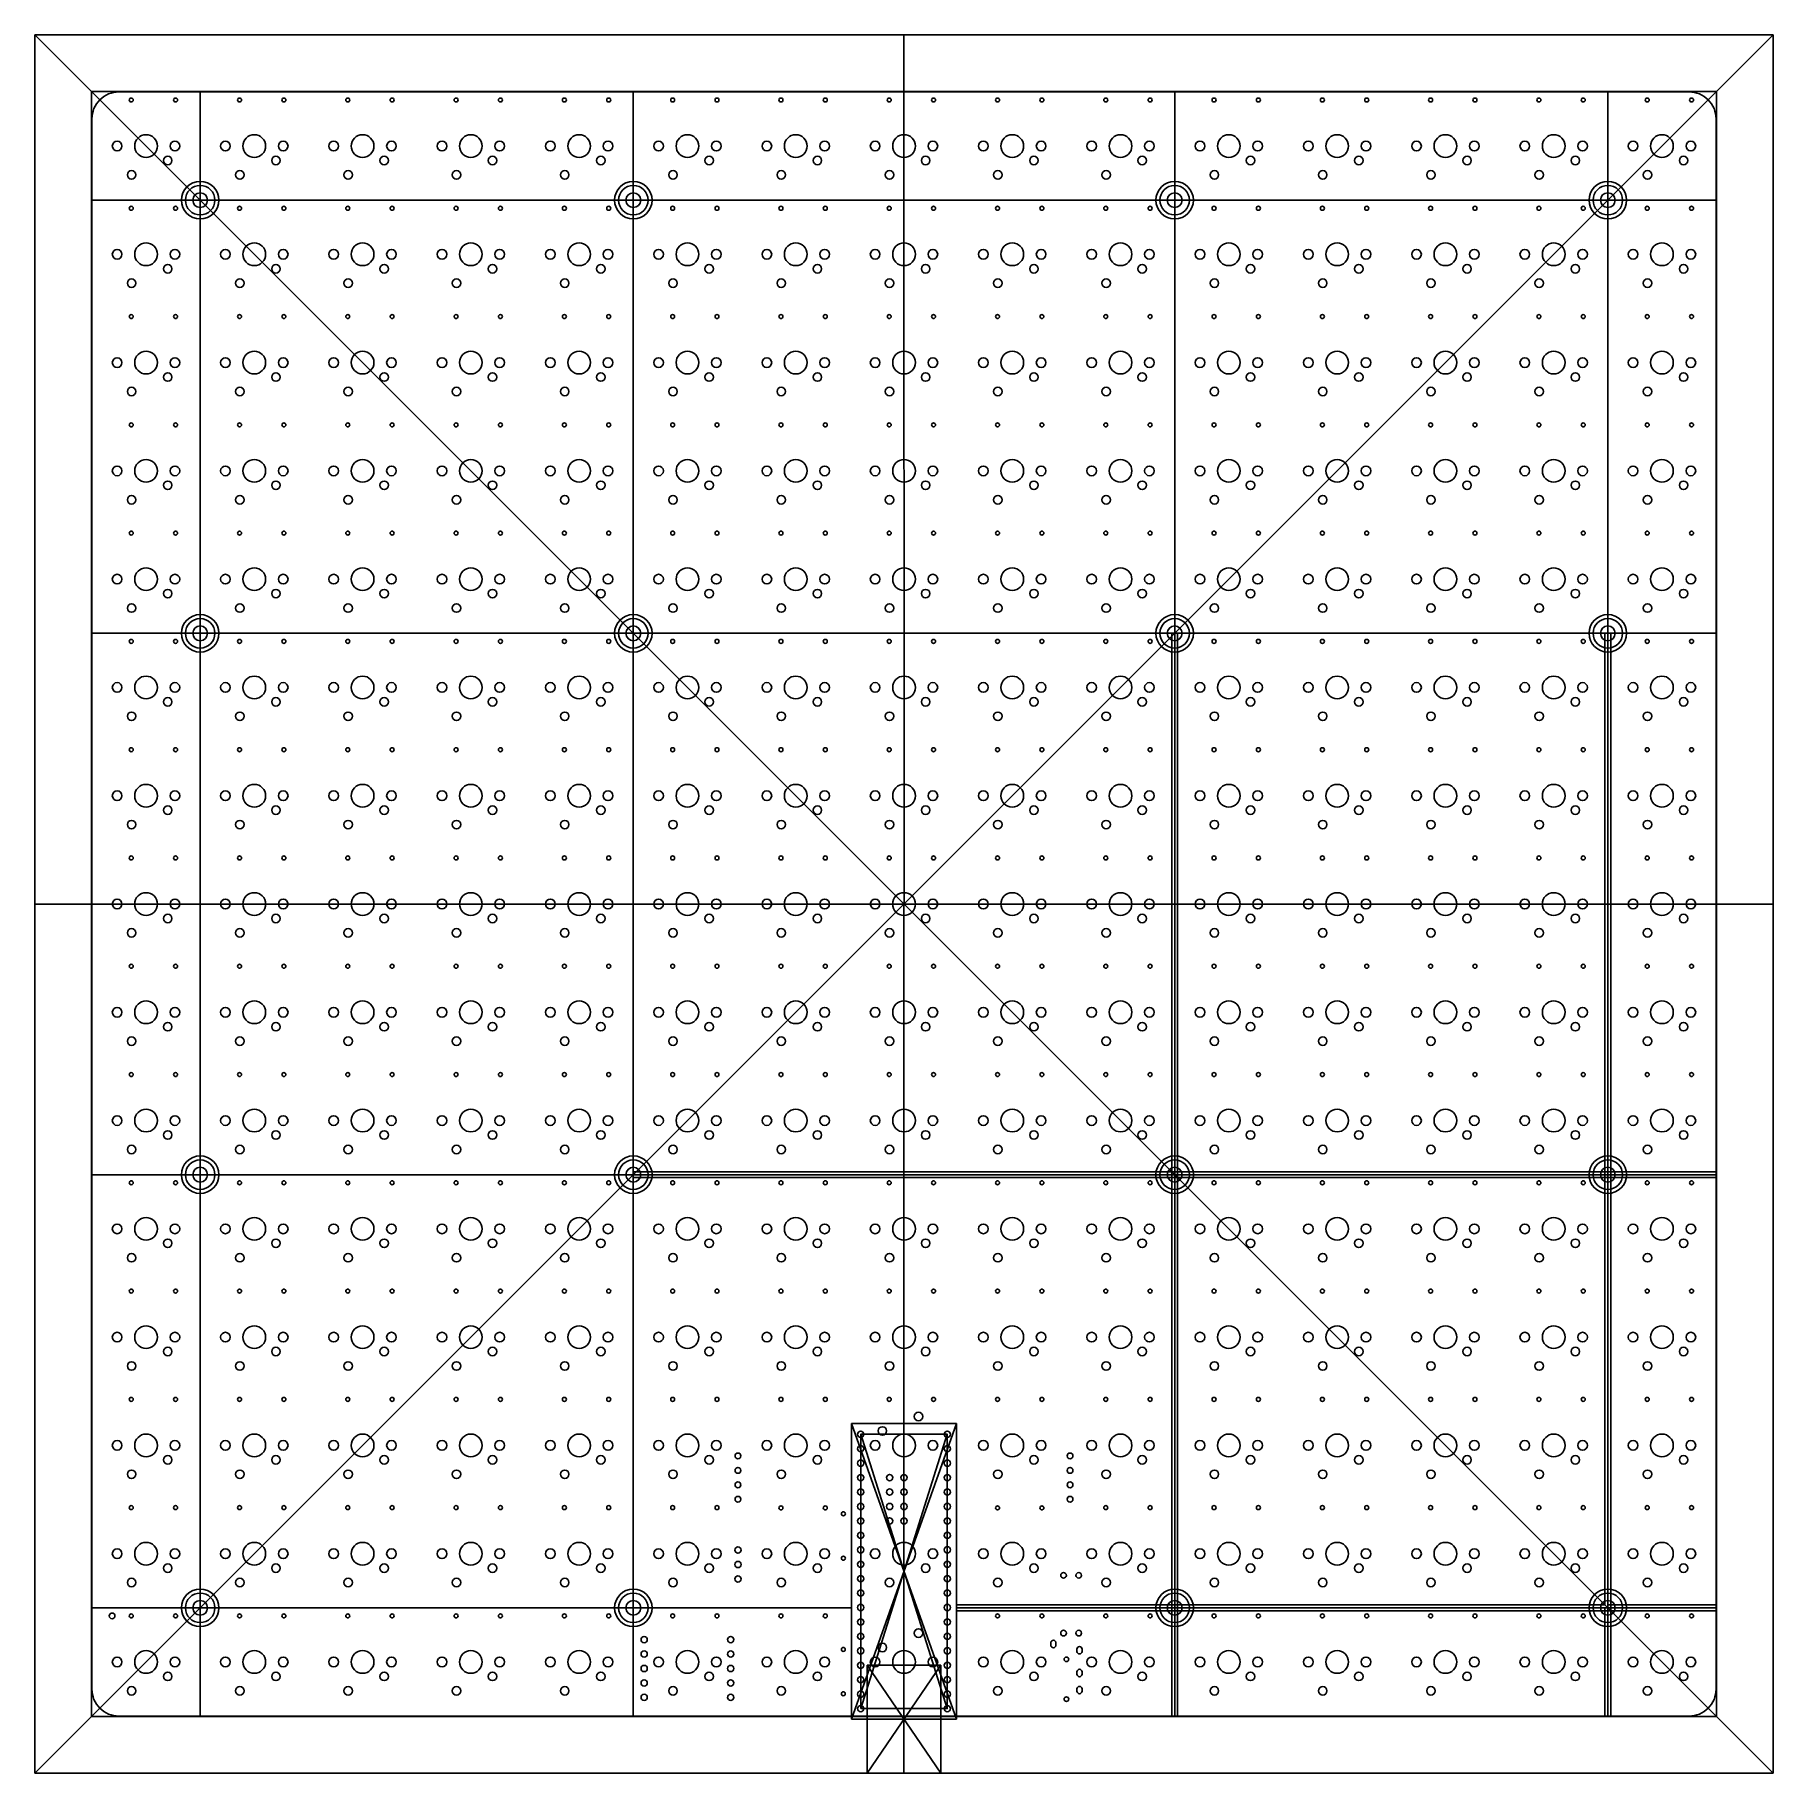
# Model space of a CAD drawing. Header units: millimetres. Extents: x -153 to 153, y -153 to 153.
import ezdxf

# ---------------------------------------------------------------- set-up
doc = ezdxf.new("R2010")
doc.units = ezdxf.units.MM
doc.layers.get('0').update_dxf_attribs({"linetype": 'CONTINUOUS'})

msp = doc.modelspace()

# ---------------------------------------------------------------- linework, layer by layer
for p, q in [((152.925, 152.925), (-152.925, 152.925)), ((-152.925, 152.925), (-152.925, -152.925)), ((-152.925, -152.925), (152.925, 152.925)), ((152.925, -152.925), (-152.925, 152.925)), ((0.000144, -0.000136), (0, 152.925)), ((152.925, -152.925), (152.925, 152.925)), ((-142.925, -142.925), (-142.925, 142.925)), ((-142.925, 142.925), (142.925, 142.925)), ((142.925, -142.925), (-142.925, 142.925)), ((-142.925, -142.925), (142.925, 142.925)), ((-123.825144, 123.825136), (-123.825144, 142.925)), ((-47.625144, 123.825136), (-47.625144, 142.925)), ((47.625136, 123.825144), (47.625136, 142.925)), ((123.825136, 123.825144), (123.825136, 142.925)), ((142.925, 142.925), (142.925, -142.925)), ((-123.825144, 123.825136), (-142.925, 123.825136)), ((-123.825144, 123.825136), (-47.625144, 123.825136)), ((-123.825144, 47.625136), (-123.825144, 123.825136)), ((-47.625144, 47.625136), (-47.625144, 123.825136)), ((-47.624856, 123.824864), (47.625136, 123.825144)), ((47.625136, 123.825144), (123.825136, 123.825144)), ((47.625136, 123.825144), (47.625136, 47.625144)), ((123.825136, 123.825144), (142.925, 123.825144)), ((123.825136, 123.825144), (123.825136, 47.625144)), ((-123.825144, 47.625136), (-142.925, 47.625136)), ((-123.825144, 47.625136), (-47.625144, 47.625136)), ((-123.824856, -47.625136), (-123.824856, 47.624864)), ((-47.624856, -47.625136), (-47.624856, 47.624864)), ((-47.624856, 47.624864), (47.625144, 47.624864)), ((47.125144, 47.624864), (47.125144, -47.625136)), ((47.625136, 47.625144), (123.825136, 47.625144)), ((47.625144, 47.624864), (47.625144, -47.625136)), ((48.125144, 47.624864), (48.125144, -47.625136)), ((123.325136, 47.625144), (123.325144, -48.125136)), ((123.825136, 47.625144), (142.925, 47.625144)), ((123.825136, 47.625144), (123.825144, -47.625136)), ((124.325136, 47.625144), (124.325144, -47.125136)), ((0, 0), (-152.925, 0)), ((0, 0), (0, -152.925)), ((0, 0), (152.925, 0)), ((-123.825136, -47.625144), (-142.925, -47.625144)), ((-123.825136, -123.825144), (-123.825136, -47.625144)), ((-47.625136, -47.625144), (-123.825136, -47.625144)), ((-47.625136, -123.825144), (-47.625136, -47.625144)), ((47.625144, -47.125136), (-47.624856, -47.125136)), ((47.625144, -47.625136), (-47.624856, -47.625136)), ((47.625144, -48.125136), (-47.624856, -48.125136)), ((47.125144, -47.625136), (47.125144, -123.825136)), ((124.325144, -47.125136), (47.625144, -47.125136)), ((123.825144, -47.625136), (47.625144, -47.625136)), ((47.625144, -47.625136), (47.625144, -123.825136)), ((123.325144, -48.125136), (47.625144, -48.125136)), ((48.125144, -47.625136), (48.125144, -123.825136)), ((123.325144, -48.125136), (123.325144, -123.325136)), ((123.325144, -48.125136), (142.925, -48.125136)), ((123.825144, -47.625136), (142.925, -47.625136)), ((123.825144, -47.625136), (123.825144, -123.825136)), ((124.325144, -47.125136), (124.325144, -124.325136)), ((124.325144, -47.125136), (142.925, -47.125136)), ((-9.249856, -143.425136), (-9.249856, -91.425136)), ((-9.249856, -91.425136), (9.250144, -91.425136)), ((9.250144, -143.425136), (-9.249856, -91.425136)), ((-9.249856, -143.425136), (9.250144, -91.425136)), ((9.250144, -91.425136), (9.250144, -143.425136)), ((7.620144, -141.555136), (-7.619856, -93.295136)), ((-7.619856, -141.555136), (7.620144, -93.295136)), ((-123.825136, -123.825144), (-142.925, -123.825144)), ((-123.825136, -123.825144), (-123.825136, -142.925)), ((-47.625136, -123.825144), (-123.825136, -123.825144)), ((-47.625136, -123.825144), (-47.625136, -142.925)), ((-47.624856, -123.825136), (-9.249856, -123.825136)), ((47.625144, -123.325136), (9.250144, -123.325136)), ((47.625144, -123.825136), (9.250144, -123.825136)), ((47.625144, -124.325136), (9.250144, -124.325136)), ((47.125144, -123.825136), (47.125144, -142.925)), ((123.325144, -123.325136), (47.625144, -123.325136)), ((47.625144, -123.825136), (47.625144, -142.925)), ((123.825144, -123.825136), (47.625144, -123.825136)), ((124.325144, -124.325136), (47.625144, -124.325136)), ((48.125144, -123.825136), (48.125144, -142.925)), ((123.325144, -123.825136), (123.325144, -142.925)), ((123.825144, -123.325136), (142.925, -123.325136)), ((123.825144, -123.825136), (123.825144, -142.925)), ((123.825144, -123.825136), (142.925, -123.825136)), ((124.325144, -124.325136), (124.325144, -142.925)), ((124.325144, -124.325136), (142.925, -124.325136)), ((-6.499856, -152.925), (-6.499856, -133.925272)), ((-6.499856, -133.925272), (6.500144, -133.925272)), ((6.500144, -152.925), (-6.499856, -133.925272)), ((-6.499856, -152.925), (6.500144, -133.925272)), ((6.500144, -133.925272), (6.500144, -152.925)), ((142.925, -142.925), (-142.925, -142.925)), ((9.250144, -143.425136), (-9.249856, -143.425136)), ((-6.499856, -152.925), (-6.499856, -143.425136)), ((-6.499856, -143.425136), (6.500144, -143.425136)), ((6.500144, -143.425136), (6.500144, -152.925)), ((-152.925, -152.925), (152.925, -152.925)), ((6.500144, -152.925), (-6.499856, -152.925)), ((6.500144, -152.925), (-6.499856, -152.925))]:
    msp.add_line(p, q)
for points in [[(-138.112616, -142.87512, -0.4142135624), (-142.87512, -138.112616), (-142.87512, 138.112616, -0.4142135624), (-138.112616, 142.87512), (138.112616, 142.87512, -0.4142135624), (142.87512, 138.112616), (142.87512, -138.112616, -0.4142135624), (138.112616, -142.87512)], [(25.825144, -129.990636, -1), (26.725144, -129.990636), (26.725144, -130.390636, -1), (25.825144, -130.390636)], [(31.325144, -131.490636, -1), (30.425144, -131.490636), (30.425144, -131.090636, -1), (31.325144, -131.090636)], [(31.325144, -135.490636), (31.325144, -135.090636, 1), (30.425144, -135.090636), (30.425144, -135.490636, 1)], [(30.425144, -138.090636), (30.425144, -138.490636, 1), (31.325144, -138.490636), (31.325144, -138.090636, 1)]]:
    msp.add_lwpolyline(points, format="xyb", close=True)
msp.add_lwpolyline([(-7.619856, -141.555136), (7.620144, -141.555136), (7.620144, -93.295136), (-7.619856, -93.295136)], close=True)
for centre, radius in [((-135.949856, 141.449864), 0.35), ((-128.149856, 141.449864), 0.35), ((-116.899856, 141.449864), 0.35), ((-109.099856, 141.449864), 0.35), ((-97.849856, 141.449864), 0.35), ((-90.049856, 141.449864), 0.35), ((-78.799856, 141.449864), 0.35), ((-70.999856, 141.449864), 0.35), ((-59.749856, 141.449864), 0.35), ((-51.949856, 141.449864), 0.35), ((-40.699856, 141.449864), 0.35), ((-32.899856, 141.449864), 0.35), ((-21.649856, 141.449864), 0.35), ((-13.849856, 141.449864), 0.35), ((-2.599856, 141.449864), 0.35), ((5.200144, 141.449864), 0.35), ((16.450144, 141.449864), 0.35), ((24.250144, 141.449864), 0.35), ((35.500144, 141.449864), 0.35), ((43.300144, 141.449864), 0.35), ((54.550144, 141.449864), 0.35), ((62.350144, 141.449864), 0.35), ((73.600144, 141.449864), 0.35), ((81.400144, 141.449864), 0.35), ((92.650144, 141.449864), 0.35), ((100.450144, 141.449864), 0.35), ((111.700144, 141.449864), 0.35), ((119.500144, 141.449864), 0.35), ((130.750144, 141.449864), 0.35), ((138.550144, 141.449864), 0.35), ((-133.349856, 133.349864), 1.9939), ((-114.299856, 133.349864), 1.9939), ((-95.249856, 133.349864), 1.9939), ((-76.199856, 133.349864), 1.9939), ((-57.149856, 133.349864), 1.9939), ((-38.099856, 133.349864), 1.9939), ((-19.049856, 133.349864), 1.9939), ((0.000144, 133.349864), 1.9939), ((19.050144, 133.349864), 1.9939), ((38.100144, 133.349864), 1.9939), ((57.150144, 133.349864), 1.9939), ((76.200144, 133.349864), 1.9939), ((95.250144, 133.349864), 1.9939), ((114.300144, 133.349864), 1.9939), ((133.350144, 133.349864), 1.9939), ((-138.429856, 133.349864), 0.8509), ((-129.539856, 130.809864), 0.7493), ((-128.269856, 133.349864), 0.8509), ((-119.379856, 133.349864), 0.8509), ((-110.489856, 130.809864), 0.7493), ((-109.219856, 133.349864), 0.8509), ((-100.329856, 133.349864), 0.8509), ((-91.439856, 130.809864), 0.7493), ((-90.169856, 133.349864), 0.8509), ((-81.279856, 133.349864), 0.8509), ((-72.389856, 130.809864), 0.7493), ((-71.119856, 133.349864), 0.8509), ((-62.229856, 133.349864), 0.8509), ((-53.339856, 130.809864), 0.7493), ((-52.069856, 133.349864), 0.8509), ((-43.179856, 133.349864), 0.8509), ((-34.289856, 130.809864), 0.7493), ((-33.019856, 133.349864), 0.8509), ((-24.129856, 133.349864), 0.8509), ((-15.239856, 130.809864), 0.7493), ((-13.969856, 133.349864), 0.8509), ((-5.079856, 133.349864), 0.8509), ((3.810144, 130.809864), 0.7493), ((5.080144, 133.349864), 0.8509), ((13.970144, 133.349864), 0.8509), ((22.860144, 130.809864), 0.7493), ((24.130144, 133.349864), 0.8509), ((33.020144, 133.349864), 0.8509), ((41.910144, 130.809864), 0.7493), ((43.180144, 133.349864), 0.8509), ((52.070144, 133.349864), 0.8509), ((60.960144, 130.809864), 0.7493), ((62.230144, 133.349864), 0.8509), ((71.120144, 133.349864), 0.8509), ((80.010144, 130.809864), 0.7493), ((81.280144, 133.349864), 0.8509), ((90.170144, 133.349864), 0.8509), ((99.060144, 130.809864), 0.7493), ((100.330144, 133.349864), 0.8509), ((109.220144, 133.349864), 0.8509), ((118.110144, 130.809864), 0.7493), ((119.380144, 133.349864), 0.8509), ((128.270144, 133.349864), 0.8509), ((137.160144, 130.809864), 0.7493), ((138.430144, 133.349864), 0.8509), ((-135.889856, 128.269864), 0.7493), ((-116.839856, 128.269864), 0.7493), ((-97.789856, 128.269864), 0.7493), ((-78.739856, 128.269864), 0.7493), ((-59.689856, 128.269864), 0.7493), ((-40.639856, 128.269864), 0.7493), ((-21.589856, 128.269864), 0.7493), ((-2.539856, 128.269864), 0.7493), ((16.510144, 128.269864), 0.7493), ((35.560144, 128.269864), 0.7493), ((54.610144, 128.269864), 0.7493), ((73.660144, 128.269864), 0.7493), ((92.710144, 128.269864), 0.7493), ((111.760144, 128.269864), 0.7493), ((130.810144, 128.269864), 0.7493), ((-123.824856, 123.824864), 3.3), ((-123.824856, 123.824864), 2.6), ((-47.624856, 123.824864), 3.3), ((-47.624856, 123.824864), 2.6), ((47.625144, 123.824864), 3.3), ((47.625144, 123.824864), 2.6), ((123.825144, 123.824864), 3.3), ((123.825144, 123.824864), 2.6), ((-135.949856, 122.399864), 0.35), ((-128.149856, 122.399864), 0.35), ((-123.824856, 123.824864), 1.3), ((-116.899856, 122.399864), 0.35), ((-109.099856, 122.399864), 0.35), ((-97.849856, 122.399864), 0.35), ((-90.049856, 122.399864), 0.35), ((-78.799856, 122.399864), 0.35), ((-70.999856, 122.399864), 0.35), ((-59.749856, 122.399864), 0.35), ((-51.949856, 122.399864), 0.35), ((-47.624856, 123.824864), 1.3), ((-40.699856, 122.399864), 0.35), ((-32.899856, 122.399864), 0.35), ((-21.649856, 122.399864), 0.35), ((-13.849856, 122.399864), 0.35), ((-2.599856, 122.399864), 0.35), ((5.200144, 122.399864), 0.35), ((16.450144, 122.399864), 0.35), ((24.250144, 122.399864), 0.35), ((35.500144, 122.399864), 0.35), ((43.300144, 122.399864), 0.35), ((47.625144, 123.824864), 1.3), ((54.550144, 122.399864), 0.35), ((62.350144, 122.399864), 0.35), ((73.600144, 122.399864), 0.35), ((81.400144, 122.399864), 0.35), ((92.650144, 122.399864), 0.35), ((100.450144, 122.399864), 0.35), ((111.700144, 122.399864), 0.35), ((119.500144, 122.399864), 0.35), ((123.825144, 123.824864), 1.3), ((130.750144, 122.399864), 0.35), ((138.550144, 122.399864), 0.35), ((-133.349856, 114.299864), 1.9939), ((-114.299856, 114.299864), 1.9939), ((-95.249856, 114.299864), 1.9939), ((-76.199856, 114.299864), 1.9939), ((-57.149856, 114.299864), 1.9939), ((-38.099856, 114.299864), 1.9939), ((-19.049856, 114.299864), 1.9939), ((0.000144, 114.299864), 1.9939), ((19.050144, 114.299864), 1.9939), ((38.100144, 114.299864), 1.9939), ((57.150144, 114.299864), 1.9939), ((76.200144, 114.299864), 1.9939), ((95.250144, 114.299864), 1.9939), ((114.300144, 114.299864), 1.9939), ((133.350144, 114.299864), 1.9939), ((-138.429856, 114.299864), 0.8509), ((-128.269856, 114.299864), 0.8509), ((-119.379856, 114.299864), 0.8509), ((-109.219856, 114.299864), 0.8509), ((-100.329856, 114.299864), 0.8509), ((-90.169856, 114.299864), 0.8509), ((-81.279856, 114.299864), 0.8509), ((-71.119856, 114.299864), 0.8509), ((-62.229856, 114.299864), 0.8509), ((-52.069856, 114.299864), 0.8509), ((-43.179856, 114.299864), 0.8509), ((-33.019856, 114.299864), 0.8509), ((-24.129856, 114.299864), 0.8509), ((-13.969856, 114.299864), 0.8509), ((-5.079856, 114.299864), 0.8509), ((5.080144, 114.299864), 0.8509), ((13.970144, 114.299864), 0.8509), ((24.130144, 114.299864), 0.8509), ((33.020144, 114.299864), 0.8509), ((43.180144, 114.299864), 0.8509), ((52.070144, 114.299864), 0.8509), ((62.230144, 114.299864), 0.8509), ((71.120144, 114.299864), 0.8509), ((81.280144, 114.299864), 0.8509), ((90.170144, 114.299864), 0.8509), ((100.330144, 114.299864), 0.8509), ((109.220144, 114.299864), 0.8509), ((119.380144, 114.299864), 0.8509), ((128.270144, 114.299864), 0.8509), ((138.430144, 114.299864), 0.8509), ((-129.539856, 111.759864), 0.7493), ((-110.489856, 111.759864), 0.7493), ((-91.439856, 111.759864), 0.7493), ((-72.389856, 111.759864), 0.7493), ((-53.339856, 111.759864), 0.7493), ((-34.289856, 111.759864), 0.7493), ((-15.239856, 111.759864), 0.7493), ((3.810144, 111.759864), 0.7493), ((22.860144, 111.759864), 0.7493), ((41.910144, 111.759864), 0.7493), ((60.960144, 111.759864), 0.7493), ((80.010144, 111.759864), 0.7493), ((99.060144, 111.759864), 0.7493), ((118.110144, 111.759864), 0.7493), ((137.160144, 111.759864), 0.7493), ((-135.889856, 109.219864), 0.7493), ((-116.839856, 109.219864), 0.7493), ((-97.789856, 109.219864), 0.7493), ((-78.739856, 109.219864), 0.7493), ((-59.689856, 109.219864), 0.7493), ((-40.639856, 109.219864), 0.7493), ((-21.589856, 109.219864), 0.7493), ((-2.539856, 109.219864), 0.7493), ((16.510144, 109.219864), 0.7493), ((35.560144, 109.219864), 0.7493), ((54.610144, 109.219864), 0.7493), ((73.660144, 109.219864), 0.7493), ((92.710144, 109.219864), 0.7493), ((111.760144, 109.219864), 0.7493), ((130.810144, 109.219864), 0.7493), ((-135.949856, 103.349864), 0.35), ((-128.149856, 103.349864), 0.35), ((-116.899856, 103.349864), 0.35), ((-109.099856, 103.349864), 0.35), ((-97.849856, 103.349864), 0.35), ((-90.049856, 103.349864), 0.35), ((-78.799856, 103.349864), 0.35), ((-70.999856, 103.349864), 0.35), ((-59.749856, 103.349864), 0.35), ((-51.949856, 103.349864), 0.35), ((-40.699856, 103.349864), 0.35), ((-32.899856, 103.349864), 0.35), ((-21.649856, 103.349864), 0.35), ((-13.849856, 103.349864), 0.35), ((-2.599856, 103.349864), 0.35), ((5.200144, 103.349864), 0.35), ((16.450144, 103.349864), 0.35), ((24.250144, 103.349864), 0.35), ((35.500144, 103.349864), 0.35), ((43.300144, 103.349864), 0.35), ((54.550144, 103.349864), 0.35), ((62.350144, 103.349864), 0.35), ((73.600144, 103.349864), 0.35), ((81.400144, 103.349864), 0.35), ((92.650144, 103.349864), 0.35), ((100.450144, 103.349864), 0.35), ((111.700144, 103.349864), 0.35), ((119.500144, 103.349864), 0.35), ((130.750144, 103.349864), 0.35), ((138.550144, 103.349864), 0.35), ((-138.429856, 95.249864), 0.8509), ((-133.349856, 95.249864), 1.9939), ((-128.269856, 95.249864), 0.8509), ((-119.379856, 95.249864), 0.8509), ((-114.299856, 95.249864), 1.9939), ((-109.219856, 95.249864), 0.8509), ((-100.329856, 95.249864), 0.8509), ((-95.249856, 95.249864), 1.9939), ((-90.169856, 95.249864), 0.8509), ((-81.279856, 95.249864), 0.8509), ((-76.199856, 95.249864), 1.9939), ((-71.119856, 95.249864), 0.8509), ((-62.229856, 95.249864), 0.8509), ((-57.149856, 95.249864), 1.9939), ((-52.069856, 95.249864), 0.8509), ((-43.179856, 95.249864), 0.8509), ((-38.099856, 95.249864), 1.9939), ((-33.019856, 95.249864), 0.8509), ((-24.129856, 95.249864), 0.8509), ((-19.049856, 95.249864), 1.9939), ((-13.969856, 95.249864), 0.8509), ((-5.079856, 95.249864), 0.8509), ((0.000144, 95.249864), 1.9939), ((5.080144, 95.249864), 0.8509), ((13.970144, 95.249864), 0.8509), ((19.050144, 95.249864), 1.9939), ((24.130144, 95.249864), 0.8509), ((33.020144, 95.249864), 0.8509), ((38.100144, 95.249864), 1.9939), ((43.180144, 95.249864), 0.8509), ((52.070144, 95.249864), 0.8509), ((57.150144, 95.249864), 1.9939), ((62.230144, 95.249864), 0.8509), ((71.120144, 95.249864), 0.8509), ((76.200144, 95.249864), 1.9939), ((81.280144, 95.249864), 0.8509), ((90.170144, 95.249864), 0.8509), ((95.250144, 95.249864), 1.9939), ((100.330144, 95.249864), 0.8509), ((109.220144, 95.249864), 0.8509), ((114.300144, 95.249864), 1.9939), ((119.380144, 95.249864), 0.8509), ((128.270144, 95.249864), 0.8509), ((133.350144, 95.249864), 1.9939), ((138.430144, 95.249864), 0.8509), ((-129.539856, 92.709864), 0.7493), ((-110.489856, 92.709864), 0.7493), ((-91.439856, 92.709864), 0.7493), ((-72.389856, 92.709864), 0.7493), ((-53.339856, 92.709864), 0.7493), ((-34.289856, 92.709864), 0.7493), ((-15.239856, 92.709864), 0.7493), ((3.810144, 92.709864), 0.7493), ((22.860144, 92.709864), 0.7493), ((41.910144, 92.709864), 0.7493), ((60.960144, 92.709864), 0.7493), ((80.010144, 92.709864), 0.7493), ((99.060144, 92.709864), 0.7493), ((118.110144, 92.709864), 0.7493), ((137.160144, 92.709864), 0.7493), ((-135.889856, 90.169864), 0.7493), ((-116.839856, 90.169864), 0.7493), ((-97.789856, 90.169864), 0.7493), ((-78.739856, 90.169864), 0.7493), ((-59.689856, 90.169864), 0.7493), ((-40.639856, 90.169864), 0.7493), ((-21.589856, 90.169864), 0.7493), ((-2.539856, 90.169864), 0.7493), ((16.510144, 90.169864), 0.7493), ((35.560144, 90.169864), 0.7493), ((54.610144, 90.169864), 0.7493), ((73.660144, 90.169864), 0.7493), ((92.710144, 90.169864), 0.7493), ((111.760144, 90.169864), 0.7493), ((130.810144, 90.169864), 0.7493), ((-135.949856, 84.299864), 0.35), ((-128.149856, 84.299864), 0.35), ((-116.899856, 84.299864), 0.35), ((-109.099856, 84.299864), 0.35), ((-97.849856, 84.299864), 0.35), ((-90.049856, 84.299864), 0.35), ((-78.799856, 84.299864), 0.35), ((-70.999856, 84.299864), 0.35), ((-59.749856, 84.299864), 0.35), ((-51.949856, 84.299864), 0.35), ((-40.699856, 84.299864), 0.35), ((-32.899856, 84.299864), 0.35), ((-21.649856, 84.299864), 0.35), ((-13.849856, 84.299864), 0.35), ((-2.599856, 84.299864), 0.35), ((5.200144, 84.299864), 0.35), ((16.450144, 84.299864), 0.35), ((24.250144, 84.299864), 0.35), ((35.500144, 84.299864), 0.35), ((43.300144, 84.299864), 0.35), ((54.550144, 84.299864), 0.35), ((62.350144, 84.299864), 0.35), ((73.600144, 84.299864), 0.35), ((81.400144, 84.299864), 0.35), ((92.650144, 84.299864), 0.35), ((100.450144, 84.299864), 0.35), ((111.700144, 84.299864), 0.35), ((119.500144, 84.299864), 0.35), ((130.750144, 84.299864), 0.35), ((138.550144, 84.299864), 0.35), ((-138.429856, 76.199864), 0.8509), ((-133.349856, 76.199864), 1.9939), ((-128.269856, 76.199864), 0.8509), ((-119.379856, 76.199864), 0.8509), ((-114.299856, 76.199864), 1.9939), ((-109.219856, 76.199864), 0.8509), ((-100.329856, 76.199864), 0.8509), ((-95.249856, 76.199864), 1.9939), ((-90.169856, 76.199864), 0.8509), ((-81.279856, 76.199864), 0.8509), ((-76.199856, 76.199864), 1.9939), ((-71.119856, 76.199864), 0.8509), ((-62.229856, 76.199864), 0.8509), ((-57.149856, 76.199864), 1.9939), ((-52.069856, 76.199864), 0.8509), ((-43.179856, 76.199864), 0.8509), ((-38.099856, 76.199864), 1.9939), ((-33.019856, 76.199864), 0.8509), ((-24.129856, 76.199864), 0.8509), ((-19.049856, 76.199864), 1.9939), ((-13.969856, 76.199864), 0.8509), ((-5.079856, 76.199864), 0.8509), ((0.000144, 76.199864), 1.9939), ((5.080144, 76.199864), 0.8509), ((13.970144, 76.199864), 0.8509), ((19.050144, 76.199864), 1.9939), ((24.130144, 76.199864), 0.8509), ((33.020144, 76.199864), 0.8509), ((38.100144, 76.199864), 1.9939), ((43.180144, 76.199864), 0.8509), ((52.070144, 76.199864), 0.8509), ((57.150144, 76.199864), 1.9939), ((62.230144, 76.199864), 0.8509), ((71.120144, 76.199864), 0.8509), ((76.200144, 76.199864), 1.9939), ((81.280144, 76.199864), 0.8509), ((90.170144, 76.199864), 0.8509), ((95.250144, 76.199864), 1.9939), ((100.330144, 76.199864), 0.8509), ((109.220144, 76.199864), 0.8509), ((114.300144, 76.199864), 1.9939), ((119.380144, 76.199864), 0.8509), ((128.270144, 76.199864), 0.8509), ((133.350144, 76.199864), 1.9939), ((138.430144, 76.199864), 0.8509), ((-129.539856, 73.659864), 0.7493), ((-110.489856, 73.659864), 0.7493), ((-91.439856, 73.659864), 0.7493), ((-72.389856, 73.659864), 0.7493), ((-53.339856, 73.659864), 0.7493), ((-34.289856, 73.659864), 0.7493), ((-15.239856, 73.659864), 0.7493), ((3.810144, 73.659864), 0.7493), ((22.860144, 73.659864), 0.7493), ((41.910144, 73.659864), 0.7493), ((60.960144, 73.659864), 0.7493), ((80.010144, 73.659864), 0.7493), ((99.060144, 73.659864), 0.7493), ((118.110144, 73.659864), 0.7493), ((137.160144, 73.659864), 0.7493), ((-135.889856, 71.119864), 0.7493), ((-116.839856, 71.119864), 0.7493), ((-97.789856, 71.119864), 0.7493), ((-78.739856, 71.119864), 0.7493), ((-59.689856, 71.119864), 0.7493), ((-40.639856, 71.119864), 0.7493), ((-21.589856, 71.119864), 0.7493), ((-2.539856, 71.119864), 0.7493), ((16.510144, 71.119864), 0.7493), ((35.560144, 71.119864), 0.7493), ((54.610144, 71.119864), 0.7493), ((73.660144, 71.119864), 0.7493), ((92.710144, 71.119864), 0.7493), ((111.760144, 71.119864), 0.7493), ((130.810144, 71.119864), 0.7493), ((-135.949856, 65.249864), 0.35), ((-128.149856, 65.249864), 0.35), ((-116.899856, 65.249864), 0.35), ((-109.099856, 65.249864), 0.35), ((-97.849856, 65.249864), 0.35), ((-90.049856, 65.249864), 0.35), ((-78.799856, 65.249864), 0.35), ((-70.999856, 65.249864), 0.35), ((-59.749856, 65.249864), 0.35), ((-51.949856, 65.249864), 0.35), ((-40.699856, 65.249864), 0.35), ((-32.899856, 65.249864), 0.35), ((-21.649856, 65.249864), 0.35), ((-13.849856, 65.249864), 0.35), ((-2.599856, 65.249864), 0.35), ((5.200144, 65.249864), 0.35), ((16.450144, 65.249864), 0.35), ((24.250144, 65.249864), 0.35), ((35.500144, 65.249864), 0.35), ((43.300144, 65.249864), 0.35), ((54.550144, 65.249864), 0.35), ((62.350144, 65.249864), 0.35), ((73.600144, 65.249864), 0.35), ((81.400144, 65.249864), 0.35), ((92.650144, 65.249864), 0.35), ((100.450144, 65.249864), 0.35), ((111.700144, 65.249864), 0.35), ((119.500144, 65.249864), 0.35), ((130.750144, 65.249864), 0.35), ((138.550144, 65.249864), 0.35), ((-133.349856, 57.149864), 1.9939), ((-114.299856, 57.149864), 1.9939), ((-95.249856, 57.149864), 1.9939), ((-76.199856, 57.149864), 1.9939), ((-57.149856, 57.149864), 1.9939), ((-38.099856, 57.149864), 1.9939), ((-19.049856, 57.149864), 1.9939), ((0.000144, 57.149864), 1.9939), ((19.050144, 57.149864), 1.9939), ((38.100144, 57.149864), 1.9939), ((57.150144, 57.149864), 1.9939), ((76.200144, 57.149864), 1.9939), ((95.250144, 57.149864), 1.9939), ((114.300144, 57.149864), 1.9939), ((133.350144, 57.149864), 1.9939), ((-138.429856, 57.149864), 0.8509), ((-129.539856, 54.609864), 0.7493), ((-128.269856, 57.149864), 0.8509), ((-119.379856, 57.149864), 0.8509), ((-110.489856, 54.609864), 0.7493), ((-109.219856, 57.149864), 0.8509), ((-100.329856, 57.149864), 0.8509), ((-91.439856, 54.609864), 0.7493), ((-90.169856, 57.149864), 0.8509), ((-81.279856, 57.149864), 0.8509), ((-72.389856, 54.609864), 0.7493), ((-71.119856, 57.149864), 0.8509), ((-62.229856, 57.149864), 0.8509), ((-53.339856, 54.609864), 0.7493), ((-52.069856, 57.149864), 0.8509), ((-43.179856, 57.149864), 0.8509), ((-34.289856, 54.609864), 0.7493), ((-33.019856, 57.149864), 0.8509), ((-24.129856, 57.149864), 0.8509), ((-15.239856, 54.609864), 0.7493), ((-13.969856, 57.149864), 0.8509), ((-5.079856, 57.149864), 0.8509), ((3.810144, 54.609864), 0.7493), ((5.080144, 57.149864), 0.8509), ((13.970144, 57.149864), 0.8509), ((22.860144, 54.609864), 0.7493), ((24.130144, 57.149864), 0.8509), ((33.020144, 57.149864), 0.8509), ((41.910144, 54.609864), 0.7493), ((43.180144, 57.149864), 0.8509), ((52.070144, 57.149864), 0.8509), ((60.960144, 54.609864), 0.7493), ((62.230144, 57.149864), 0.8509), ((71.120144, 57.149864), 0.8509), ((80.010144, 54.609864), 0.7493), ((81.280144, 57.149864), 0.8509), ((90.170144, 57.149864), 0.8509), ((99.060144, 54.609864), 0.7493), ((100.330144, 57.149864), 0.8509), ((109.220144, 57.149864), 0.8509), ((118.110144, 54.609864), 0.7493), ((119.380144, 57.149864), 0.8509), ((128.270144, 57.149864), 0.8509), ((137.160144, 54.609864), 0.7493), ((138.430144, 57.149864), 0.8509), ((-135.889856, 52.069864), 0.7493), ((-116.839856, 52.069864), 0.7493), ((-97.789856, 52.069864), 0.7493), ((-78.739856, 52.069864), 0.7493), ((-59.689856, 52.069864), 0.7493), ((-40.639856, 52.069864), 0.7493), ((-21.589856, 52.069864), 0.7493), ((-2.539856, 52.069864), 0.7493), ((16.510144, 52.069864), 0.7493), ((35.560144, 52.069864), 0.7493), ((54.610144, 52.069864), 0.7493), ((73.660144, 52.069864), 0.7493), ((92.710144, 52.069864), 0.7493), ((111.760144, 52.069864), 0.7493), ((130.810144, 52.069864), 0.7493), ((-123.824856, 47.624864), 3.3), ((-123.824856, 47.624864), 2.6), ((-47.624856, 47.624864), 3.3), ((-47.624856, 47.624864), 2.6), ((47.625144, 47.624864), 3.3), ((47.625144, 47.624864), 2.6), ((123.825144, 47.624864), 3.3), ((123.825144, 47.624864), 2.6), ((-135.949856, 46.199864), 0.35), ((-128.149856, 46.199864), 0.35), ((-123.824856, 47.624864), 1.3), ((-116.899856, 46.199864), 0.35), ((-109.099856, 46.199864), 0.35), ((-97.849856, 46.199864), 0.35), ((-90.049856, 46.199864), 0.35), ((-78.799856, 46.199864), 0.35), ((-70.999856, 46.199864), 0.35), ((-59.749856, 46.199864), 0.35), ((-51.949856, 46.199864), 0.35), ((-47.624856, 47.624864), 1.3), ((-40.699856, 46.199864), 0.35), ((-32.899856, 46.199864), 0.35), ((-21.649856, 46.199864), 0.35), ((-13.849856, 46.199864), 0.35), ((-2.599856, 46.199864), 0.35), ((5.200144, 46.199864), 0.35), ((16.450144, 46.199864), 0.35), ((24.250144, 46.199864), 0.35), ((35.500144, 46.199864), 0.35), ((43.300144, 46.199864), 0.35), ((47.625144, 47.624864), 1.3), ((54.550144, 46.199864), 0.35), ((62.350144, 46.199864), 0.35), ((73.600144, 46.199864), 0.35), ((81.400144, 46.199864), 0.35), ((92.650144, 46.199864), 0.35), ((100.450144, 46.199864), 0.35), ((111.700144, 46.199864), 0.35), ((119.500144, 46.199864), 0.35), ((123.825144, 47.624864), 1.3), ((130.750144, 46.199864), 0.35), ((138.550144, 46.199864), 0.35), ((-133.349856, 38.099864), 1.9939), ((-114.299856, 38.099864), 1.9939), ((-95.249856, 38.099864), 1.9939), ((-76.199856, 38.099864), 1.9939), ((-57.149856, 38.099864), 1.9939), ((-38.099856, 38.099864), 1.9939), ((-19.049856, 38.099864), 1.9939), ((0.000144, 38.099864), 1.9939), ((19.050144, 38.099864), 1.9939), ((38.100144, 38.099864), 1.9939), ((57.150144, 38.099864), 1.9939), ((76.200144, 38.099864), 1.9939), ((95.250144, 38.099864), 1.9939), ((114.300144, 38.099864), 1.9939), ((133.350144, 38.099864), 1.9939), ((-138.429856, 38.099864), 0.8509), ((-128.269856, 38.099864), 0.8509), ((-119.379856, 38.099864), 0.8509), ((-109.219856, 38.099864), 0.8509), ((-100.329856, 38.099864), 0.8509), ((-90.169856, 38.099864), 0.8509), ((-81.279856, 38.099864), 0.8509), ((-71.119856, 38.099864), 0.8509), ((-62.229856, 38.099864), 0.8509), ((-52.069856, 38.099864), 0.8509), ((-43.179856, 38.099864), 0.8509), ((-33.019856, 38.099864), 0.8509), ((-24.129856, 38.099864), 0.8509), ((-13.969856, 38.099864), 0.8509), ((-5.079856, 38.099864), 0.8509), ((5.080144, 38.099864), 0.8509), ((13.970144, 38.099864), 0.8509), ((24.130144, 38.099864), 0.8509), ((33.020144, 38.099864), 0.8509), ((43.180144, 38.099864), 0.8509), ((52.070144, 38.099864), 0.8509), ((62.230144, 38.099864), 0.8509), ((71.120144, 38.099864), 0.8509), ((81.280144, 38.099864), 0.8509), ((90.170144, 38.099864), 0.8509), ((100.330144, 38.099864), 0.8509), ((109.220144, 38.099864), 0.8509), ((119.380144, 38.099864), 0.8509), ((128.270144, 38.099864), 0.8509), ((138.430144, 38.099864), 0.8509), ((-135.889856, 33.019864), 0.7493), ((-129.539856, 35.559864), 0.7493), ((-116.839856, 33.019864), 0.7493), ((-110.489856, 35.559864), 0.7493), ((-97.789856, 33.019864), 0.7493), ((-91.439856, 35.559864), 0.7493), ((-78.739856, 33.019864), 0.7493), ((-72.389856, 35.559864), 0.7493), ((-59.689856, 33.019864), 0.7493), ((-53.339856, 35.559864), 0.7493), ((-40.639856, 33.019864), 0.7493), ((-34.289856, 35.559864), 0.7493), ((-21.589856, 33.019864), 0.7493), ((-15.239856, 35.559864), 0.7493), ((-2.539856, 33.019864), 0.7493), ((3.810144, 35.559864), 0.7493), ((16.510144, 33.019864), 0.7493), ((22.860144, 35.559864), 0.7493), ((35.560144, 33.019864), 0.7493), ((41.910144, 35.559864), 0.7493), ((54.610144, 33.019864), 0.7493), ((60.960144, 35.559864), 0.7493), ((73.660144, 33.019864), 0.7493), ((80.010144, 35.559864), 0.7493), ((92.710144, 33.019864), 0.7493), ((99.060144, 35.559864), 0.7493), ((111.760144, 33.019864), 0.7493), ((118.110144, 35.559864), 0.7493), ((130.810144, 33.019864), 0.7493), ((137.160144, 35.559864), 0.7493), ((-135.949856, 27.149864), 0.35), ((-128.149856, 27.149864), 0.35), ((-116.899856, 27.149864), 0.35), ((-109.099856, 27.149864), 0.35), ((-97.849856, 27.149864), 0.35), ((-90.049856, 27.149864), 0.35), ((-78.799856, 27.149864), 0.35), ((-70.999856, 27.149864), 0.35), ((-59.749856, 27.149864), 0.35), ((-51.949856, 27.149864), 0.35), ((-40.699856, 27.149864), 0.35), ((-32.899856, 27.149864), 0.35), ((-21.649856, 27.149864), 0.35), ((-13.849856, 27.149864), 0.35), ((-2.599856, 27.149864), 0.35), ((5.200144, 27.149864), 0.35), ((16.450144, 27.149864), 0.35), ((24.250144, 27.149864), 0.35), ((35.500144, 27.149864), 0.35), ((43.300144, 27.149864), 0.35), ((54.550144, 27.149864), 0.35), ((62.350144, 27.149864), 0.35), ((73.600144, 27.149864), 0.35), ((81.400144, 27.149864), 0.35), ((92.650144, 27.149864), 0.35), ((100.450144, 27.149864), 0.35), ((111.700144, 27.149864), 0.35), ((119.500144, 27.149864), 0.35), ((130.750144, 27.149864), 0.35), ((138.550144, 27.149864), 0.35), ((-138.429856, 19.049864), 0.8509), ((-133.349856, 19.049864), 1.9939), ((-128.269856, 19.049864), 0.8509), ((-119.379856, 19.049864), 0.8509), ((-114.299856, 19.049864), 1.9939), ((-109.219856, 19.049864), 0.8509), ((-100.329856, 19.049864), 0.8509), ((-95.249856, 19.049864), 1.9939), ((-90.169856, 19.049864), 0.8509), ((-81.279856, 19.049864), 0.8509), ((-76.199856, 19.049864), 1.9939), ((-71.119856, 19.049864), 0.8509), ((-62.229856, 19.049864), 0.8509), ((-57.149856, 19.049864), 1.9939), ((-52.069856, 19.049864), 0.8509), ((-43.179856, 19.049864), 0.8509), ((-38.099856, 19.049864), 1.9939), ((-33.019856, 19.049864), 0.8509), ((-24.129856, 19.049864), 0.8509), ((-19.049856, 19.049864), 1.9939), ((-13.969856, 19.049864), 0.8509), ((-5.079856, 19.049864), 0.8509), ((0.000144, 19.049864), 1.9939), ((5.080144, 19.049864), 0.8509), ((13.970144, 19.049864), 0.8509), ((19.050144, 19.049864), 1.9939), ((24.130144, 19.049864), 0.8509), ((33.020144, 19.049864), 0.8509), ((38.100144, 19.049864), 1.9939), ((43.180144, 19.049864), 0.8509), ((52.070144, 19.049864), 0.8509), ((57.150144, 19.049864), 1.9939), ((62.230144, 19.049864), 0.8509), ((71.120144, 19.049864), 0.8509), ((76.200144, 19.049864), 1.9939), ((81.280144, 19.049864), 0.8509), ((90.170144, 19.049864), 0.8509), ((95.250144, 19.049864), 1.9939), ((100.330144, 19.049864), 0.8509), ((109.220144, 19.049864), 0.8509), ((114.300144, 19.049864), 1.9939), ((119.380144, 19.049864), 0.8509), ((128.270144, 19.049864), 0.8509), ((133.350144, 19.049864), 1.9939), ((138.430144, 19.049864), 0.8509), ((-129.539856, 16.509864), 0.7493), ((-110.489856, 16.509864), 0.7493), ((-91.439856, 16.509864), 0.7493), ((-72.389856, 16.509864), 0.7493), ((-53.339856, 16.509864), 0.7493), ((-34.289856, 16.509864), 0.7493), ((-15.239856, 16.509864), 0.7493), ((3.810144, 16.509864), 0.7493), ((22.860144, 16.509864), 0.7493), ((41.910144, 16.509864), 0.7493), ((60.960144, 16.509864), 0.7493), ((80.010144, 16.509864), 0.7493), ((99.060144, 16.509864), 0.7493), ((118.110144, 16.509864), 0.7493), ((137.160144, 16.509864), 0.7493), ((-135.889856, 13.969864), 0.7493), ((-116.839856, 13.969864), 0.7493), ((-97.789856, 13.969864), 0.7493), ((-78.739856, 13.969864), 0.7493), ((-59.689856, 13.969864), 0.7493), ((-40.639856, 13.969864), 0.7493), ((-21.589856, 13.969864), 0.7493), ((-2.539856, 13.969864), 0.7493), ((16.510144, 13.969864), 0.7493), ((35.560144, 13.969864), 0.7493), ((54.610144, 13.969864), 0.7493), ((73.660144, 13.969864), 0.7493), ((92.710144, 13.969864), 0.7493), ((111.760144, 13.969864), 0.7493), ((130.810144, 13.969864), 0.7493), ((-135.949856, 8.099864), 0.35), ((-128.149856, 8.099864), 0.35), ((-116.899856, 8.099864), 0.35), ((-109.099856, 8.099864), 0.35), ((-97.849856, 8.099864), 0.35), ((-90.049856, 8.099864), 0.35), ((-78.799856, 8.099864), 0.35), ((-70.999856, 8.099864), 0.35), ((-59.749856, 8.099864), 0.35), ((-51.949856, 8.099864), 0.35), ((-40.699856, 8.099864), 0.35), ((-32.899856, 8.099864), 0.35), ((-21.649856, 8.099864), 0.35), ((-13.849856, 8.099864), 0.35), ((-2.599856, 8.099864), 0.35), ((5.200144, 8.099864), 0.35), ((16.450144, 8.099864), 0.35), ((24.250144, 8.099864), 0.35), ((35.500144, 8.099864), 0.35), ((43.300144, 8.099864), 0.35), ((54.550144, 8.099864), 0.35), ((62.350144, 8.099864), 0.35), ((73.600144, 8.099864), 0.35), ((81.400144, 8.099864), 0.35), ((92.650144, 8.099864), 0.35), ((100.450144, 8.099864), 0.35), ((111.700144, 8.099864), 0.35), ((119.500144, 8.099864), 0.35), ((130.750144, 8.099864), 0.35), ((138.550144, 8.099864), 0.35), ((-138.429856, -0.000136), 0.8509), ((-133.349856, -0.000136), 1.9939), ((-128.269856, -0.000136), 0.8509), ((-119.379856, -0.000136), 0.8509), ((-114.299856, -0.000136), 1.9939), ((-109.219856, -0.000136), 0.8509), ((-100.329856, -0.000136), 0.8509), ((-95.249856, -0.000136), 1.9939), ((-90.169856, -0.000136), 0.8509), ((-81.279856, -0.000136), 0.8509), ((-76.199856, -0.000136), 1.9939), ((-71.119856, -0.000136), 0.8509), ((-62.229856, -0.000136), 0.8509), ((-57.149856, -0.000136), 1.9939), ((-52.069856, -0.000136), 0.8509), ((-43.179856, -0.000136), 0.8509), ((-38.099856, -0.000136), 1.9939), ((-33.019856, -0.000136), 0.8509), ((-24.129856, -0.000136), 0.8509), ((-19.049856, -0.000136), 1.9939), ((-13.969856, -0.000136), 0.8509), ((-5.079856, -0.000136), 0.8509), ((0.000144, -0.000136), 1.9939), ((5.080144, -0.000136), 0.8509), ((13.970144, -0.000136), 0.8509), ((19.050144, -0.000136), 1.9939), ((24.130144, -0.000136), 0.8509), ((33.020144, -0.000136), 0.8509), ((38.100144, -0.000136), 1.9939), ((43.180144, -0.000136), 0.8509), ((52.070144, -0.000136), 0.8509), ((57.150144, -0.000136), 1.9939), ((62.230144, -0.000136), 0.8509), ((71.120144, -0.000136), 0.8509), ((76.200144, -0.000136), 1.9939), ((81.280144, -0.000136), 0.8509), ((90.170144, -0.000136), 0.8509), ((95.250144, -0.000136), 1.9939), ((100.330144, -0.000136), 0.8509), ((109.220144, -0.000136), 0.8509), ((114.300144, -0.000136), 1.9939), ((119.380144, -0.000136), 0.8509), ((128.270144, -0.000136), 0.8509), ((133.350144, -0.000136), 1.9939), ((138.430144, -0.000136), 0.8509), ((-129.539856, -2.540136), 0.7493), ((-110.489856, -2.540136), 0.7493), ((-91.439856, -2.540136), 0.7493), ((-72.389856, -2.540136), 0.7493), ((-53.339856, -2.540136), 0.7493), ((-34.289856, -2.540136), 0.7493), ((-15.239856, -2.540136), 0.7493), ((3.810144, -2.540136), 0.7493), ((22.860144, -2.540136), 0.7493), ((41.910144, -2.540136), 0.7493), ((60.960144, -2.540136), 0.7493), ((80.010144, -2.540136), 0.7493), ((99.060144, -2.540136), 0.7493), ((118.110144, -2.540136), 0.7493), ((137.160144, -2.540136), 0.7493), ((-135.889856, -5.080136), 0.7493), ((-116.839856, -5.080136), 0.7493), ((-97.789856, -5.080136), 0.7493), ((-78.739856, -5.080136), 0.7493), ((-59.689856, -5.080136), 0.7493), ((-40.639856, -5.080136), 0.7493), ((-21.589856, -5.080136), 0.7493), ((-2.539856, -5.080136), 0.7493), ((16.510144, -5.080136), 0.7493), ((35.560144, -5.080136), 0.7493), ((54.610144, -5.080136), 0.7493), ((73.660144, -5.080136), 0.7493), ((92.710144, -5.080136), 0.7493), ((111.760144, -5.080136), 0.7493), ((130.810144, -5.080136), 0.7493), ((-135.949856, -10.950136), 0.35), ((-128.149856, -10.950136), 0.35), ((-116.899856, -10.950136), 0.35), ((-109.099856, -10.950136), 0.35), ((-97.849856, -10.950136), 0.35), ((-90.049856, -10.950136), 0.35), ((-78.799856, -10.950136), 0.35), ((-70.999856, -10.950136), 0.35), ((-59.749856, -10.950136), 0.35), ((-51.949856, -10.950136), 0.35), ((-40.699856, -10.950136), 0.35), ((-32.899856, -10.950136), 0.35), ((-21.649856, -10.950136), 0.35), ((-13.849856, -10.950136), 0.35), ((-2.599856, -10.950136), 0.35), ((5.200144, -10.950136), 0.35), ((16.450144, -10.950136), 0.35), ((24.250144, -10.950136), 0.35), ((35.500144, -10.950136), 0.35), ((43.300144, -10.950136), 0.35), ((54.550144, -10.950136), 0.35), ((62.350144, -10.950136), 0.35), ((73.600144, -10.950136), 0.35), ((81.400144, -10.950136), 0.35), ((92.650144, -10.950136), 0.35), ((100.450144, -10.950136), 0.35), ((111.700144, -10.950136), 0.35), ((119.500144, -10.950136), 0.35), ((130.750144, -10.950136), 0.35), ((138.550144, -10.950136), 0.35), ((-138.429856, -19.050136), 0.8509), ((-133.349856, -19.050136), 1.9939), ((-128.269856, -19.050136), 0.8509), ((-119.379856, -19.050136), 0.8509), ((-114.299856, -19.050136), 1.9939), ((-109.219856, -19.050136), 0.8509), ((-100.329856, -19.050136), 0.8509), ((-95.249856, -19.050136), 1.9939), ((-90.169856, -19.050136), 0.8509), ((-81.279856, -19.050136), 0.8509), ((-76.199856, -19.050136), 1.9939), ((-71.119856, -19.050136), 0.8509), ((-62.229856, -19.050136), 0.8509), ((-57.149856, -19.050136), 1.9939), ((-52.069856, -19.050136), 0.8509), ((-43.179856, -19.050136), 0.8509), ((-38.099856, -19.050136), 1.9939), ((-33.019856, -19.050136), 0.8509), ((-24.129856, -19.050136), 0.8509), ((-19.049856, -19.050136), 1.9939), ((-13.969856, -19.050136), 0.8509), ((-5.079856, -19.050136), 0.8509), ((0.000144, -19.050136), 1.9939), ((5.080144, -19.050136), 0.8509), ((13.970144, -19.050136), 0.8509), ((19.050144, -19.050136), 1.9939), ((24.130144, -19.050136), 0.8509), ((33.020144, -19.050136), 0.8509), ((38.100144, -19.050136), 1.9939), ((43.180144, -19.050136), 0.8509), ((52.070144, -19.050136), 0.8509), ((57.150144, -19.050136), 1.9939), ((62.230144, -19.050136), 0.8509), ((71.120144, -19.050136), 0.8509), ((76.200144, -19.050136), 1.9939), ((81.280144, -19.050136), 0.8509), ((90.170144, -19.050136), 0.8509), ((95.250144, -19.050136), 1.9939), ((100.330144, -19.050136), 0.8509), ((109.220144, -19.050136), 0.8509), ((114.300144, -19.050136), 1.9939), ((119.380144, -19.050136), 0.8509), ((128.270144, -19.050136), 0.8509), ((133.350144, -19.050136), 1.9939), ((138.430144, -19.050136), 0.8509), ((-129.539856, -21.590136), 0.7493), ((-110.489856, -21.590136), 0.7493), ((-91.439856, -21.590136), 0.7493), ((-72.389856, -21.590136), 0.7493), ((-53.339856, -21.590136), 0.7493), ((-34.289856, -21.590136), 0.7493), ((-15.239856, -21.590136), 0.7493), ((3.810144, -21.590136), 0.7493), ((22.860144, -21.590136), 0.7493), ((41.910144, -21.590136), 0.7493), ((60.960144, -21.590136), 0.7493), ((80.010144, -21.590136), 0.7493), ((99.060144, -21.590136), 0.7493), ((118.110144, -21.590136), 0.7493), ((137.160144, -21.590136), 0.7493), ((-135.889856, -24.130136), 0.7493), ((-116.839856, -24.130136), 0.7493), ((-97.789856, -24.130136), 0.7493), ((-78.739856, -24.130136), 0.7493), ((-59.689856, -24.130136), 0.7493), ((-40.639856, -24.130136), 0.7493), ((-21.589856, -24.130136), 0.7493), ((-2.539856, -24.130136), 0.7493), ((16.510144, -24.130136), 0.7493), ((35.560144, -24.130136), 0.7493), ((54.610144, -24.130136), 0.7493), ((73.660144, -24.130136), 0.7493), ((92.710144, -24.130136), 0.7493), ((111.760144, -24.130136), 0.7493), ((130.810144, -24.130136), 0.7493), ((-135.949856, -30.000136), 0.35), ((-128.149856, -30.000136), 0.35), ((-116.899856, -30.000136), 0.35), ((-109.099856, -30.000136), 0.35), ((-97.849856, -30.000136), 0.35), ((-90.049856, -30.000136), 0.35), ((-78.799856, -30.000136), 0.35), ((-70.999856, -30.000136), 0.35), ((-59.749856, -30.000136), 0.35), ((-51.949856, -30.000136), 0.35), ((-40.699856, -30.000136), 0.35), ((-32.899856, -30.000136), 0.35), ((-21.649856, -30.000136), 0.35), ((-13.849856, -30.000136), 0.35), ((-2.599856, -30.000136), 0.35), ((5.200144, -30.000136), 0.35), ((16.450144, -30.000136), 0.35), ((24.250144, -30.000136), 0.35), ((35.500144, -30.000136), 0.35), ((43.300144, -30.000136), 0.35), ((54.550144, -30.000136), 0.35), ((62.350144, -30.000136), 0.35), ((73.600144, -30.000136), 0.35), ((81.400144, -30.000136), 0.35), ((92.650144, -30.000136), 0.35), ((100.450144, -30.000136), 0.35), ((111.700144, -30.000136), 0.35), ((119.500144, -30.000136), 0.35), ((130.750144, -30.000136), 0.35), ((138.550144, -30.000136), 0.35), ((-133.349856, -38.100136), 1.9939), ((-114.299856, -38.100136), 1.9939), ((-95.249856, -38.100136), 1.9939), ((-76.199856, -38.100136), 1.9939), ((-57.149856, -38.100136), 1.9939), ((-38.099856, -38.100136), 1.9939), ((-19.049856, -38.100136), 1.9939), ((0.000144, -38.100136), 1.9939), ((19.050144, -38.100136), 1.9939), ((38.100144, -38.100136), 1.9939), ((57.150144, -38.100136), 1.9939), ((76.200144, -38.100136), 1.9939), ((95.250144, -38.100136), 1.9939), ((114.300144, -38.100136), 1.9939), ((133.350144, -38.100136), 1.9939), ((-138.429856, -38.100136), 0.8509), ((-128.269856, -38.100136), 0.8509), ((-119.379856, -38.100136), 0.8509), ((-109.219856, -38.100136), 0.8509), ((-100.329856, -38.100136), 0.8509), ((-90.169856, -38.100136), 0.8509), ((-81.279856, -38.100136), 0.8509), ((-71.119856, -38.100136), 0.8509), ((-62.229856, -38.100136), 0.8509), ((-52.069856, -38.100136), 0.8509), ((-43.179856, -38.100136), 0.8509), ((-33.019856, -38.100136), 0.8509), ((-24.129856, -38.100136), 0.8509), ((-13.969856, -38.100136), 0.8509), ((-5.079856, -38.100136), 0.8509), ((5.080144, -38.100136), 0.8509), ((13.970144, -38.100136), 0.8509), ((24.130144, -38.100136), 0.8509), ((33.020144, -38.100136), 0.8509), ((43.180144, -38.100136), 0.8509), ((52.070144, -38.100136), 0.8509), ((62.230144, -38.100136), 0.8509), ((71.120144, -38.100136), 0.8509), ((81.280144, -38.100136), 0.8509), ((90.170144, -38.100136), 0.8509), ((100.330144, -38.100136), 0.8509), ((109.220144, -38.100136), 0.8509), ((119.380144, -38.100136), 0.8509), ((128.270144, -38.100136), 0.8509), ((138.430144, -38.100136), 0.8509), ((-135.889856, -43.180136), 0.7493), ((-129.539856, -40.640136), 0.7493), ((-116.839856, -43.180136), 0.7493), ((-110.489856, -40.640136), 0.7493), ((-97.789856, -43.180136), 0.7493), ((-91.439856, -40.640136), 0.7493), ((-78.739856, -43.180136), 0.7493), ((-72.389856, -40.640136), 0.7493), ((-59.689856, -43.180136), 0.7493), ((-53.339856, -40.640136), 0.7493), ((-40.639856, -43.180136), 0.7493), ((-34.289856, -40.640136), 0.7493), ((-21.589856, -43.180136), 0.7493), ((-15.239856, -40.640136), 0.7493), ((-2.539856, -43.180136), 0.7493), ((3.810144, -40.640136), 0.7493), ((16.510144, -43.180136), 0.7493), ((22.860144, -40.640136), 0.7493), ((35.560144, -43.180136), 0.7493), ((41.910144, -40.640136), 0.7493), ((54.610144, -43.180136), 0.7493), ((60.960144, -40.640136), 0.7493), ((73.660144, -43.180136), 0.7493), ((80.010144, -40.640136), 0.7493), ((92.710144, -43.180136), 0.7493), ((99.060144, -40.640136), 0.7493), ((111.760144, -43.180136), 0.7493), ((118.110144, -40.640136), 0.7493), ((130.810144, -43.180136), 0.7493), ((137.160144, -40.640136), 0.7493), ((-123.824856, -47.625136), 3.3), ((-123.824856, -47.625136), 2.6), ((-47.624856, -47.625136), 3.3), ((-47.624856, -47.625136), 2.6), ((47.625144, -47.625136), 3.3), ((47.625144, -47.625136), 2.6), ((123.825144, -47.625136), 3.3), ((123.825144, -47.625136), 2.6), ((-135.949856, -49.050136), 0.35), ((-128.149856, -49.050136), 0.35), ((-123.824856, -47.625136), 1.3), ((-116.899856, -49.050136), 0.35), ((-109.099856, -49.050136), 0.35), ((-97.849856, -49.050136), 0.35), ((-90.049856, -49.050136), 0.35), ((-78.799856, -49.050136), 0.35), ((-70.999856, -49.050136), 0.35), ((-59.749856, -49.050136), 0.35), ((-51.949856, -49.050136), 0.35), ((-47.624856, -47.625136), 1.3), ((-40.699856, -49.050136), 0.35), ((-32.899856, -49.050136), 0.35), ((-21.649856, -49.050136), 0.35), ((-13.849856, -49.050136), 0.35), ((-2.599856, -49.050136), 0.35), ((5.200144, -49.050136), 0.35), ((16.450144, -49.050136), 0.35), ((24.250144, -49.050136), 0.35), ((35.500144, -49.050136), 0.35), ((43.300144, -49.050136), 0.35), ((47.625144, -47.625136), 1.3), ((54.550144, -49.050136), 0.35), ((62.350144, -49.050136), 0.35), ((73.600144, -49.050136), 0.35), ((81.400144, -49.050136), 0.35), ((92.650144, -49.050136), 0.35), ((100.450144, -49.050136), 0.35), ((111.700144, -49.050136), 0.35), ((119.500144, -49.050136), 0.35), ((123.825144, -47.625136), 1.3), ((130.750144, -49.050136), 0.35), ((138.550144, -49.050136), 0.35), ((-138.429856, -57.150136), 0.8509), ((-133.349856, -57.150136), 1.9939), ((-128.269856, -57.150136), 0.8509), ((-119.379856, -57.150136), 0.8509), ((-114.299856, -57.150136), 1.9939), ((-109.219856, -57.150136), 0.8509), ((-100.329856, -57.150136), 0.8509), ((-95.249856, -57.150136), 1.9939), ((-90.169856, -57.150136), 0.8509), ((-81.279856, -57.150136), 0.8509), ((-76.199856, -57.150136), 1.9939), ((-71.119856, -57.150136), 0.8509), ((-62.229856, -57.150136), 0.8509), ((-57.149856, -57.150136), 1.9939), ((-52.069856, -57.150136), 0.8509), ((-43.179856, -57.150136), 0.8509), ((-38.099856, -57.150136), 1.9939), ((-33.019856, -57.150136), 0.8509), ((-24.129856, -57.150136), 0.8509), ((-19.049856, -57.150136), 1.9939), ((-13.969856, -57.150136), 0.8509), ((-5.079856, -57.150136), 0.8509), ((0.000144, -57.150136), 1.9939), ((5.080144, -57.150136), 0.8509), ((13.970144, -57.150136), 0.8509), ((19.050144, -57.150136), 1.9939), ((24.130144, -57.150136), 0.8509), ((33.020144, -57.150136), 0.8509), ((38.100144, -57.150136), 1.9939), ((43.180144, -57.150136), 0.8509), ((52.070144, -57.150136), 0.8509), ((57.150144, -57.150136), 1.9939), ((62.230144, -57.150136), 0.8509), ((71.120144, -57.150136), 0.8509), ((76.200144, -57.150136), 1.9939), ((81.280144, -57.150136), 0.8509), ((90.170144, -57.150136), 0.8509), ((95.250144, -57.150136), 1.9939), ((100.330144, -57.150136), 0.8509), ((109.220144, -57.150136), 0.8509), ((114.300144, -57.150136), 1.9939), ((119.380144, -57.150136), 0.8509), ((128.270144, -57.150136), 0.8509), ((133.350144, -57.150136), 1.9939), ((138.430144, -57.150136), 0.8509), ((-129.539856, -59.690136), 0.7493), ((-110.489856, -59.690136), 0.7493), ((-91.439856, -59.690136), 0.7493), ((-72.389856, -59.690136), 0.7493), ((-53.339856, -59.690136), 0.7493), ((-34.289856, -59.690136), 0.7493), ((-15.239856, -59.690136), 0.7493), ((3.810144, -59.690136), 0.7493), ((22.860144, -59.690136), 0.7493), ((41.910144, -59.690136), 0.7493), ((60.960144, -59.690136), 0.7493), ((80.010144, -59.690136), 0.7493), ((99.060144, -59.690136), 0.7493), ((118.110144, -59.690136), 0.7493), ((137.160144, -59.690136), 0.7493), ((-135.889856, -62.230136), 0.7493), ((-116.839856, -62.230136), 0.7493), ((-97.789856, -62.230136), 0.7493), ((-78.739856, -62.230136), 0.7493), ((-59.689856, -62.230136), 0.7493), ((-40.639856, -62.230136), 0.7493), ((-21.589856, -62.230136), 0.7493), ((-2.539856, -62.230136), 0.7493), ((16.510144, -62.230136), 0.7493), ((35.560144, -62.230136), 0.7493), ((54.610144, -62.230136), 0.7493), ((73.660144, -62.230136), 0.7493), ((92.710144, -62.230136), 0.7493), ((111.760144, -62.230136), 0.7493), ((130.810144, -62.230136), 0.7493), ((-135.949856, -68.100136), 0.35), ((-128.149856, -68.100136), 0.35), ((-116.899856, -68.100136), 0.35), ((-109.099856, -68.100136), 0.35), ((-97.849856, -68.100136), 0.35), ((-90.049856, -68.100136), 0.35), ((-78.799856, -68.100136), 0.35), ((-70.999856, -68.100136), 0.35), ((-59.749856, -68.100136), 0.35), ((-51.949856, -68.100136), 0.35), ((-40.699856, -68.100136), 0.35), ((-32.899856, -68.100136), 0.35), ((-21.649856, -68.100136), 0.35), ((-13.849856, -68.100136), 0.35), ((-2.599856, -68.100136), 0.35), ((5.200144, -68.100136), 0.35), ((16.450144, -68.100136), 0.35), ((24.250144, -68.100136), 0.35), ((35.500144, -68.100136), 0.35), ((43.300144, -68.100136), 0.35), ((54.550144, -68.100136), 0.35), ((62.350144, -68.100136), 0.35), ((73.600144, -68.100136), 0.35), ((81.400144, -68.100136), 0.35), ((92.650144, -68.100136), 0.35), ((100.450144, -68.100136), 0.35), ((111.700144, -68.100136), 0.35), ((119.500144, -68.100136), 0.35), ((130.750144, -68.100136), 0.35), ((138.550144, -68.100136), 0.35), ((-138.429856, -76.200136), 0.8509), ((-133.349856, -76.200136), 1.9939), ((-128.269856, -76.200136), 0.8509), ((-119.379856, -76.200136), 0.8509), ((-114.299856, -76.200136), 1.9939), ((-109.219856, -76.200136), 0.8509), ((-100.329856, -76.200136), 0.8509), ((-95.249856, -76.200136), 1.9939), ((-90.169856, -76.200136), 0.8509), ((-81.279856, -76.200136), 0.8509), ((-76.199856, -76.200136), 1.9939), ((-71.119856, -76.200136), 0.8509), ((-62.229856, -76.200136), 0.8509), ((-57.149856, -76.200136), 1.9939), ((-52.069856, -76.200136), 0.8509), ((-43.179856, -76.200136), 0.8509), ((-38.099856, -76.200136), 1.9939), ((-33.019856, -76.200136), 0.8509), ((-24.129856, -76.200136), 0.8509), ((-19.049856, -76.200136), 1.9939), ((-13.969856, -76.200136), 0.8509), ((-5.079856, -76.200136), 0.8509), ((0.000144, -76.200136), 1.9939), ((5.080144, -76.200136), 0.8509), ((13.970144, -76.200136), 0.8509), ((19.050144, -76.200136), 1.9939), ((24.130144, -76.200136), 0.8509), ((33.020144, -76.200136), 0.8509), ((38.100144, -76.200136), 1.9939), ((43.180144, -76.200136), 0.8509), ((52.070144, -76.200136), 0.8509), ((57.150144, -76.200136), 1.9939), ((62.230144, -76.200136), 0.8509), ((71.120144, -76.200136), 0.8509), ((76.200144, -76.200136), 1.9939), ((81.280144, -76.200136), 0.8509), ((90.170144, -76.200136), 0.8509), ((95.250144, -76.200136), 1.9939), ((100.330144, -76.200136), 0.8509), ((109.220144, -76.200136), 0.8509), ((114.300144, -76.200136), 1.9939), ((119.380144, -76.200136), 0.8509), ((128.270144, -76.200136), 0.8509), ((133.350144, -76.200136), 1.9939), ((138.430144, -76.200136), 0.8509), ((-129.539856, -78.740136), 0.7493), ((-110.489856, -78.740136), 0.7493), ((-91.439856, -78.740136), 0.7493), ((-72.389856, -78.740136), 0.7493), ((-53.339856, -78.740136), 0.7493), ((-34.289856, -78.740136), 0.7493), ((-15.239856, -78.740136), 0.7493), ((3.810144, -78.740136), 0.7493), ((22.860144, -78.740136), 0.7493), ((41.910144, -78.740136), 0.7493), ((60.960144, -78.740136), 0.7493), ((80.010144, -78.740136), 0.7493), ((99.060144, -78.740136), 0.7493), ((118.110144, -78.740136), 0.7493), ((137.160144, -78.740136), 0.7493), ((-135.889856, -81.280136), 0.7493), ((-116.839856, -81.280136), 0.7493), ((-97.789856, -81.280136), 0.7493), ((-78.739856, -81.280136), 0.7493), ((-59.689856, -81.280136), 0.7493), ((-40.639856, -81.280136), 0.7493), ((-21.589856, -81.280136), 0.7493), ((-2.539856, -81.280136), 0.7493), ((16.510144, -81.280136), 0.7493), ((35.560144, -81.280136), 0.7493), ((54.610144, -81.280136), 0.7493), ((73.660144, -81.280136), 0.7493), ((92.710144, -81.280136), 0.7493), ((111.760144, -81.280136), 0.7493), ((130.810144, -81.280136), 0.7493), ((-135.949856, -87.150136), 0.35), ((-128.149856, -87.150136), 0.35), ((-116.899856, -87.150136), 0.35), ((-109.099856, -87.150136), 0.35), ((-97.849856, -87.150136), 0.35), ((-90.049856, -87.150136), 0.35), ((-78.799856, -87.150136), 0.35), ((-70.999856, -87.150136), 0.35), ((-59.749856, -87.150136), 0.35), ((-51.949856, -87.150136), 0.35), ((-40.699856, -87.150136), 0.35), ((-32.899856, -87.150136), 0.35), ((-21.649856, -87.150136), 0.35), ((-13.849856, -87.150136), 0.35), ((-2.599856, -87.150136), 0.35), ((5.200144, -87.150136), 0.35), ((16.450144, -87.150136), 0.35), ((24.250144, -87.150136), 0.35), ((35.500144, -87.150136), 0.35), ((43.300144, -87.150136), 0.35), ((54.550144, -87.150136), 0.35), ((62.350144, -87.150136), 0.35), ((73.600144, -87.150136), 0.35), ((81.400144, -87.150136), 0.35), ((92.650144, -87.150136), 0.35), ((100.450144, -87.150136), 0.35), ((111.700144, -87.150136), 0.35), ((119.500144, -87.150136), 0.35), ((130.750144, -87.150136), 0.35), ((138.550144, -87.150136), 0.35), ((2.540144, -90.170136), 0.7493), ((-138.429856, -95.250136), 0.8509), ((-133.349856, -95.250136), 1.9939), ((-128.269856, -95.250136), 0.8509), ((-119.379856, -95.250136), 0.8509), ((-114.299856, -95.250136), 1.9939), ((-109.219856, -95.250136), 0.8509), ((-100.329856, -95.250136), 0.8509), ((-95.249856, -95.250136), 1.9939), ((-90.169856, -95.250136), 0.8509), ((-81.279856, -95.250136), 0.8509), ((-76.199856, -95.250136), 1.9939), ((-71.119856, -95.250136), 0.8509), ((-62.229856, -95.250136), 0.8509), ((-57.149856, -95.250136), 1.9939), ((-52.069856, -95.250136), 0.8509), ((-43.179856, -95.250136), 0.8509), ((-38.099856, -95.250136), 1.9939), ((-33.019856, -95.250136), 0.8509), ((-24.129856, -95.250136), 0.8509), ((-19.049856, -95.250136), 1.9939), ((-13.969856, -95.250136), 0.8509), ((-7.619856, -93.295136), 0.55), ((-5.079856, -95.250136), 0.8509), ((-3.809856, -92.710136), 0.7493), ((0.000144, -95.250136), 1.9939), ((5.080144, -95.250136), 0.8509), ((7.620144, -93.295136), 0.55), ((13.970144, -95.250136), 0.8509), ((19.050144, -95.250136), 1.9939), ((24.130144, -95.250136), 0.8509), ((33.020144, -95.250136), 0.8509), ((38.100144, -95.250136), 1.9939), ((43.180144, -95.250136), 0.8509), ((52.070144, -95.250136), 0.8509), ((57.150144, -95.250136), 1.9939), ((62.230144, -95.250136), 0.8509), ((71.120144, -95.250136), 0.8509), ((76.200144, -95.250136), 1.9939), ((81.280144, -95.250136), 0.8509), ((90.170144, -95.250136), 0.8509), ((95.250144, -95.250136), 1.9939), ((100.330144, -95.250136), 0.8509), ((109.220144, -95.250136), 0.8509), ((114.300144, -95.250136), 1.9939), ((119.380144, -95.250136), 0.8509), ((128.270144, -95.250136), 0.8509), ((133.350144, -95.250136), 1.9939), ((138.430144, -95.250136), 0.8509), ((-129.539856, -97.790136), 0.7493), ((-110.489856, -97.790136), 0.7493), ((-91.439856, -97.790136), 0.7493), ((-72.389856, -97.790136), 0.7493), ((-53.339856, -97.790136), 0.7493), ((-34.289856, -97.790136), 0.7493), ((-29.209856, -97.104336), 0.508), ((-15.239856, -97.790136), 0.7493), ((-7.619856, -95.835136), 0.55), ((-7.619856, -98.375136), 0.55), ((7.620144, -95.835136), 0.55), ((7.620144, -98.375136), 0.55), ((22.860144, -97.790136), 0.7493), ((29.210144, -97.104336), 0.508), ((41.910144, -97.790136), 0.7493), ((60.960144, -97.790136), 0.7493), ((80.010144, -97.790136), 0.7493), ((99.060144, -97.790136), 0.7493), ((118.110144, -97.790136), 0.7493), ((137.160144, -97.790136), 0.7493), ((-135.889856, -100.330136), 0.7493), ((-116.839856, -100.330136), 0.7493), ((-97.789856, -100.330136), 0.7493), ((-78.739856, -100.330136), 0.7493), ((-59.689856, -100.330136), 0.7493), ((-40.639856, -100.330136), 0.7493), ((-29.209856, -99.644336), 0.508), ((-21.589856, -100.330136), 0.7493), ((-7.619856, -100.915136), 0.55), ((-2.539856, -100.915136), 0.55), ((0.000144, -100.915136), 0.55), ((7.620144, -100.915136), 0.55), ((16.510144, -100.330136), 0.7493), ((29.210144, -99.644336), 0.508), ((35.560144, -100.330136), 0.7493), ((54.610144, -100.330136), 0.7493), ((73.660144, -100.330136), 0.7493), ((92.710144, -100.330136), 0.7493), ((111.760144, -100.330136), 0.7493), ((130.810144, -100.330136), 0.7493), ((-29.209856, -102.184336), 0.508), ((-7.619856, -103.455136), 0.55), ((-2.539856, -103.455136), 0.55), ((0.000144, -103.455136), 0.55), ((7.620144, -103.455136), 0.55), ((29.210144, -102.184336), 0.508), ((-135.949856, -106.200136), 0.35), ((-128.149856, -106.200136), 0.35), ((-116.899856, -106.200136), 0.35), ((-109.099856, -106.200136), 0.35), ((-97.849856, -106.200136), 0.35), ((-90.049856, -106.200136), 0.35), ((-78.799856, -106.200136), 0.35), ((-70.999856, -106.200136), 0.35), ((-59.749856, -106.200136), 0.35), ((-51.949856, -106.200136), 0.35), ((-40.699856, -106.200136), 0.35), ((-32.899856, -106.200136), 0.35), ((-29.209856, -104.724336), 0.508), ((-21.649856, -106.248336), 0.35), ((-13.849856, -106.248336), 0.35), ((-10.667856, -107.288636), 0.35), ((-7.619856, -105.995136), 0.55), ((-2.539856, -105.995136), 0.55), ((0.000144, -105.995136), 0.55), ((7.620144, -105.995136), 0.55), ((16.450144, -106.248336), 0.35), ((24.250144, -106.248336), 0.35), ((29.210144, -104.724336), 0.508), ((35.500144, -106.200136), 0.35), ((43.300144, -106.200136), 0.35), ((54.550144, -106.200136), 0.35), ((62.350144, -106.200136), 0.35), ((73.600144, -106.200136), 0.35), ((81.400144, -106.200136), 0.35), ((92.650144, -106.200136), 0.35), ((100.450144, -106.200136), 0.35), ((111.700144, -106.200136), 0.35), ((119.500144, -106.200136), 0.35), ((130.750144, -106.200136), 0.35), ((138.550144, -106.200136), 0.35), ((-7.619856, -108.535136), 0.55), ((-2.539856, -108.535136), 0.55), ((0.000144, -108.535136), 0.55), ((7.620144, -108.535136), 0.55), ((-133.349856, -114.300136), 1.9939), ((-114.299856, -114.300136), 1.9939), ((-95.249856, -114.300136), 1.9939), ((-76.199856, -114.300136), 1.9939), ((-57.149856, -114.300136), 1.9939), ((-38.099856, -114.300136), 1.9939), ((-29.209856, -113.665136), 0.5461), ((-19.049856, -114.300136), 1.9939), ((-7.619856, -111.075136), 0.55), ((-7.619856, -113.615136), 0.55), ((0.000144, -114.300136), 1.9939), ((7.620144, -111.075136), 0.55), ((7.620144, -113.615136), 0.55), ((19.050144, -114.300136), 1.9939), ((38.100144, -114.300136), 1.9939), ((57.150144, -114.300136), 1.9939), ((76.200144, -114.300136), 1.9939), ((95.250144, -114.300136), 1.9939), ((114.300144, -114.300136), 1.9939), ((133.350144, -114.300136), 1.9939), ((-138.429856, -114.300136), 0.8509), ((-129.539856, -116.840136), 0.7493), ((-128.269856, -114.300136), 0.8509), ((-119.379856, -114.300136), 0.8509), ((-110.489856, -116.840136), 0.7493), ((-109.219856, -114.300136), 0.8509), ((-100.329856, -114.300136), 0.8509), ((-91.439856, -116.840136), 0.7493), ((-90.169856, -114.300136), 0.8509), ((-81.279856, -114.300136), 0.8509), ((-72.389856, -116.840136), 0.7493), ((-71.119856, -114.300136), 0.8509), ((-62.229856, -114.300136), 0.8509), ((-53.339856, -116.840136), 0.7493), ((-52.069856, -114.300136), 0.8509), ((-43.179856, -114.300136), 0.8509), ((-34.289856, -116.840136), 0.7493), ((-33.019856, -114.300136), 0.8509), ((-29.209856, -116.205136), 0.5461), ((-24.129856, -114.300136), 0.8509), ((-15.239856, -116.840136), 0.7493), ((-13.969856, -114.300136), 0.8509), ((-10.667856, -115.088636), 0.35), ((-7.619856, -116.155136), 0.55), ((-5.079856, -114.300136), 0.8509), ((3.810144, -116.840136), 0.7493), ((5.080144, -114.300136), 0.8509), ((7.620144, -116.155136), 0.55), ((13.970144, -114.300136), 0.8509), ((22.860144, -116.840136), 0.7493), ((24.130144, -114.300136), 0.8509), ((33.020144, -114.300136), 0.8509), ((41.910144, -116.840136), 0.7493), ((43.180144, -114.300136), 0.8509), ((52.070144, -114.300136), 0.8509), ((60.960144, -116.840136), 0.7493), ((62.230144, -114.300136), 0.8509), ((71.120144, -114.300136), 0.8509), ((80.010144, -116.840136), 0.7493), ((81.280144, -114.300136), 0.8509), ((90.170144, -114.300136), 0.8509), ((99.060144, -116.840136), 0.7493), ((100.330144, -114.300136), 0.8509), ((109.220144, -114.300136), 0.8509), ((118.110144, -116.840136), 0.7493), ((119.380144, -114.300136), 0.8509), ((128.270144, -114.300136), 0.8509), ((137.160144, -116.840136), 0.7493), ((138.430144, -114.300136), 0.8509), ((-135.889856, -119.380136), 0.7493), ((-116.839856, -119.380136), 0.7493), ((-97.789856, -119.380136), 0.7493), ((-78.739856, -119.380136), 0.7493), ((-59.689856, -119.380136), 0.7493), ((-40.639856, -119.380136), 0.7493), ((-29.209856, -118.745136), 0.5461), ((-21.589856, -119.380136), 0.7493), ((-7.619856, -118.695136), 0.55), ((-2.539856, -119.380136), 0.7493), ((7.620144, -118.695136), 0.55), ((16.510144, -119.380136), 0.7493), ((28.067144, -118.110136), 0.4953), ((30.734144, -118.110136), 0.4953), ((35.560144, -119.380136), 0.7493), ((54.610144, -119.380136), 0.7493), ((73.660144, -119.380136), 0.7493), ((92.710144, -119.380136), 0.7493), ((111.760144, -119.380136), 0.7493), ((130.810144, -119.380136), 0.7493), ((-123.824856, -123.825136), 3.3), ((-123.824856, -123.825136), 2.6), ((-47.624856, -123.825136), 3.3), ((-47.624856, -123.825136), 2.6), ((-7.619856, -121.235136), 0.55), ((7.620144, -121.235136), 0.55), ((47.625144, -123.825136), 3.3), ((47.625144, -123.825136), 2.6), ((123.825144, -123.825136), 3.3), ((123.825144, -123.825136), 2.6), ((-139.318856, -125.247536), 0.508), ((-135.949856, -125.250136), 0.35), ((-128.149856, -125.250136), 0.35), ((-123.824856, -123.825136), 1.3), ((-116.899856, -125.250136), 0.35), ((-109.099856, -125.250136), 0.35), ((-97.849856, -125.250136), 0.35), ((-90.049856, -125.250136), 0.35), ((-78.799856, -125.250136), 0.35), ((-70.999856, -125.250136), 0.35), ((-59.749856, -125.250136), 0.35), ((-51.949856, -125.250136), 0.35), ((-47.624856, -123.825136), 1.3), ((-40.699856, -125.250136), 0.35), ((-32.899856, -125.250136), 0.35), ((-21.649856, -125.250136), 0.35), ((-13.849856, -125.250136), 0.35), ((-7.619856, -123.775136), 0.55), ((7.620144, -123.775136), 0.55), ((16.450144, -125.250136), 0.35), ((24.250144, -125.250136), 0.35), ((35.500144, -125.250136), 0.35), ((43.300144, -125.250136), 0.35), ((47.625144, -123.825136), 1.3), ((54.550144, -125.250136), 0.35), ((62.350144, -125.250136), 0.35), ((73.600144, -125.250136), 0.35), ((81.400144, -125.250136), 0.35), ((92.650144, -125.250136), 0.35), ((100.450144, -125.250136), 0.35), ((111.700144, -125.250136), 0.35), ((119.500144, -125.250136), 0.35), ((123.825144, -123.825136), 1.3), ((130.750144, -125.250136), 0.35), ((138.550144, -125.250136), 0.35), ((-7.619856, -126.315136), 0.55), ((-7.619856, -128.855136), 0.55), ((2.540144, -128.270136), 0.7493), ((7.620144, -126.315136), 0.55), ((7.620144, -128.855136), 0.55), ((28.067144, -128.270136), 0.4953), ((30.734144, -128.270136), 0.4953), ((-133.349856, -133.350136), 1.9939), ((-114.299856, -133.350136), 1.9939), ((-95.249856, -133.350136), 1.9939), ((-76.199856, -133.350136), 1.9939), ((-57.149856, -133.350136), 1.9939), ((-45.719856, -129.413136), 0.55), ((-45.719856, -131.953136), 0.55), ((-38.099856, -133.350136), 1.9939), ((-30.479856, -129.413136), 0.55), ((-30.479856, -131.953136), 0.55), ((-19.049856, -133.350136), 1.9939), ((-10.674856, -131.150136), 0.35), ((-7.619856, -131.395136), 0.55), ((-3.809856, -130.810136), 0.7493), ((0.000144, -133.350136), 1.9939), ((7.620144, -131.395136), 0.55), ((19.050144, -133.350136), 1.9939), ((38.100144, -133.350136), 1.9939), ((57.150144, -133.350136), 1.9939), ((76.200144, -133.350136), 1.9939), ((95.250144, -133.350136), 1.9939), ((114.300144, -133.350136), 1.9939), ((133.350144, -133.350136), 1.9939), ((-138.429856, -133.350136), 0.8509), ((-128.269856, -133.350136), 0.8509), ((-119.379856, -133.350136), 0.8509), ((-109.219856, -133.350136), 0.8509), ((-100.329856, -133.350136), 0.8509), ((-90.169856, -133.350136), 0.8509), ((-81.279856, -133.350136), 0.8509), ((-71.119856, -133.350136), 0.8509), ((-62.229856, -133.350136), 0.8509), ((-52.069856, -133.350136), 0.8509), ((-45.719856, -134.493136), 0.55), ((-43.179856, -133.350136), 0.8509), ((-33.019856, -133.350136), 0.8509), ((-30.479856, -134.493136), 0.55), ((-24.129856, -133.350136), 0.8509), ((-13.969856, -133.350136), 0.8509), ((-7.619856, -133.935136), 0.55), ((-5.079856, -133.350136), 0.8509), ((5.080144, -133.350136), 0.8509), ((7.620144, -133.935136), 0.55), ((13.970144, -133.350136), 0.8509), ((24.130144, -133.350136), 0.8509), ((28.575144, -132.890636), 0.4), ((33.020144, -133.350136), 0.8509), ((43.180144, -133.350136), 0.8509), ((52.070144, -133.350136), 0.8509), ((62.230144, -133.350136), 0.8509), ((71.120144, -133.350136), 0.8509), ((81.280144, -133.350136), 0.8509), ((90.170144, -133.350136), 0.8509), ((100.330144, -133.350136), 0.8509), ((109.220144, -133.350136), 0.8509), ((119.380144, -133.350136), 0.8509), ((128.270144, -133.350136), 0.8509), ((138.430144, -133.350136), 0.8509), ((-129.539856, -135.890136), 0.7493), ((-110.489856, -135.890136), 0.7493), ((-91.439856, -135.890136), 0.7493), ((-72.389856, -135.890136), 0.7493), ((-53.339856, -135.890136), 0.7493), ((-45.719856, -137.033136), 0.55), ((-34.289856, -135.890136), 0.7493), ((-30.479856, -137.033136), 0.55), ((-15.239856, -135.890136), 0.7493), ((-7.619856, -136.475136), 0.55), ((7.620144, -136.475136), 0.55), ((22.860144, -135.890136), 0.7493), ((41.910144, -135.890136), 0.7493), ((60.960144, -135.890136), 0.7493), ((80.010144, -135.890136), 0.7493), ((99.060144, -135.890136), 0.7493), ((118.110144, -135.890136), 0.7493), ((137.160144, -135.890136), 0.7493), ((-135.889856, -138.430136), 0.7493), ((-116.839856, -138.430136), 0.7493), ((-97.789856, -138.430136), 0.7493), ((-78.739856, -138.430136), 0.7493), ((-59.689856, -138.430136), 0.7493), ((-45.719856, -139.573136), 0.55), ((-40.639856, -138.430136), 0.7493), ((-30.479856, -139.573136), 0.55), ((-21.589856, -138.430136), 0.7493), ((-10.674856, -138.950136), 0.35), ((-7.619856, -139.015136), 0.55), ((7.620144, -139.015136), 0.55), ((16.510144, -138.430136), 0.7493), ((28.575144, -139.890636), 0.4), ((35.560144, -138.430136), 0.7493), ((54.610144, -138.430136), 0.7493), ((73.660144, -138.430136), 0.7493), ((92.710144, -138.430136), 0.7493), ((111.760144, -138.430136), 0.7493), ((130.810144, -138.430136), 0.7493), ((-7.619856, -141.555136), 0.55), ((7.620144, -141.555136), 0.55)]:
    msp.add_circle(centre, radius)

doc.saveas('drawing.dxf')
